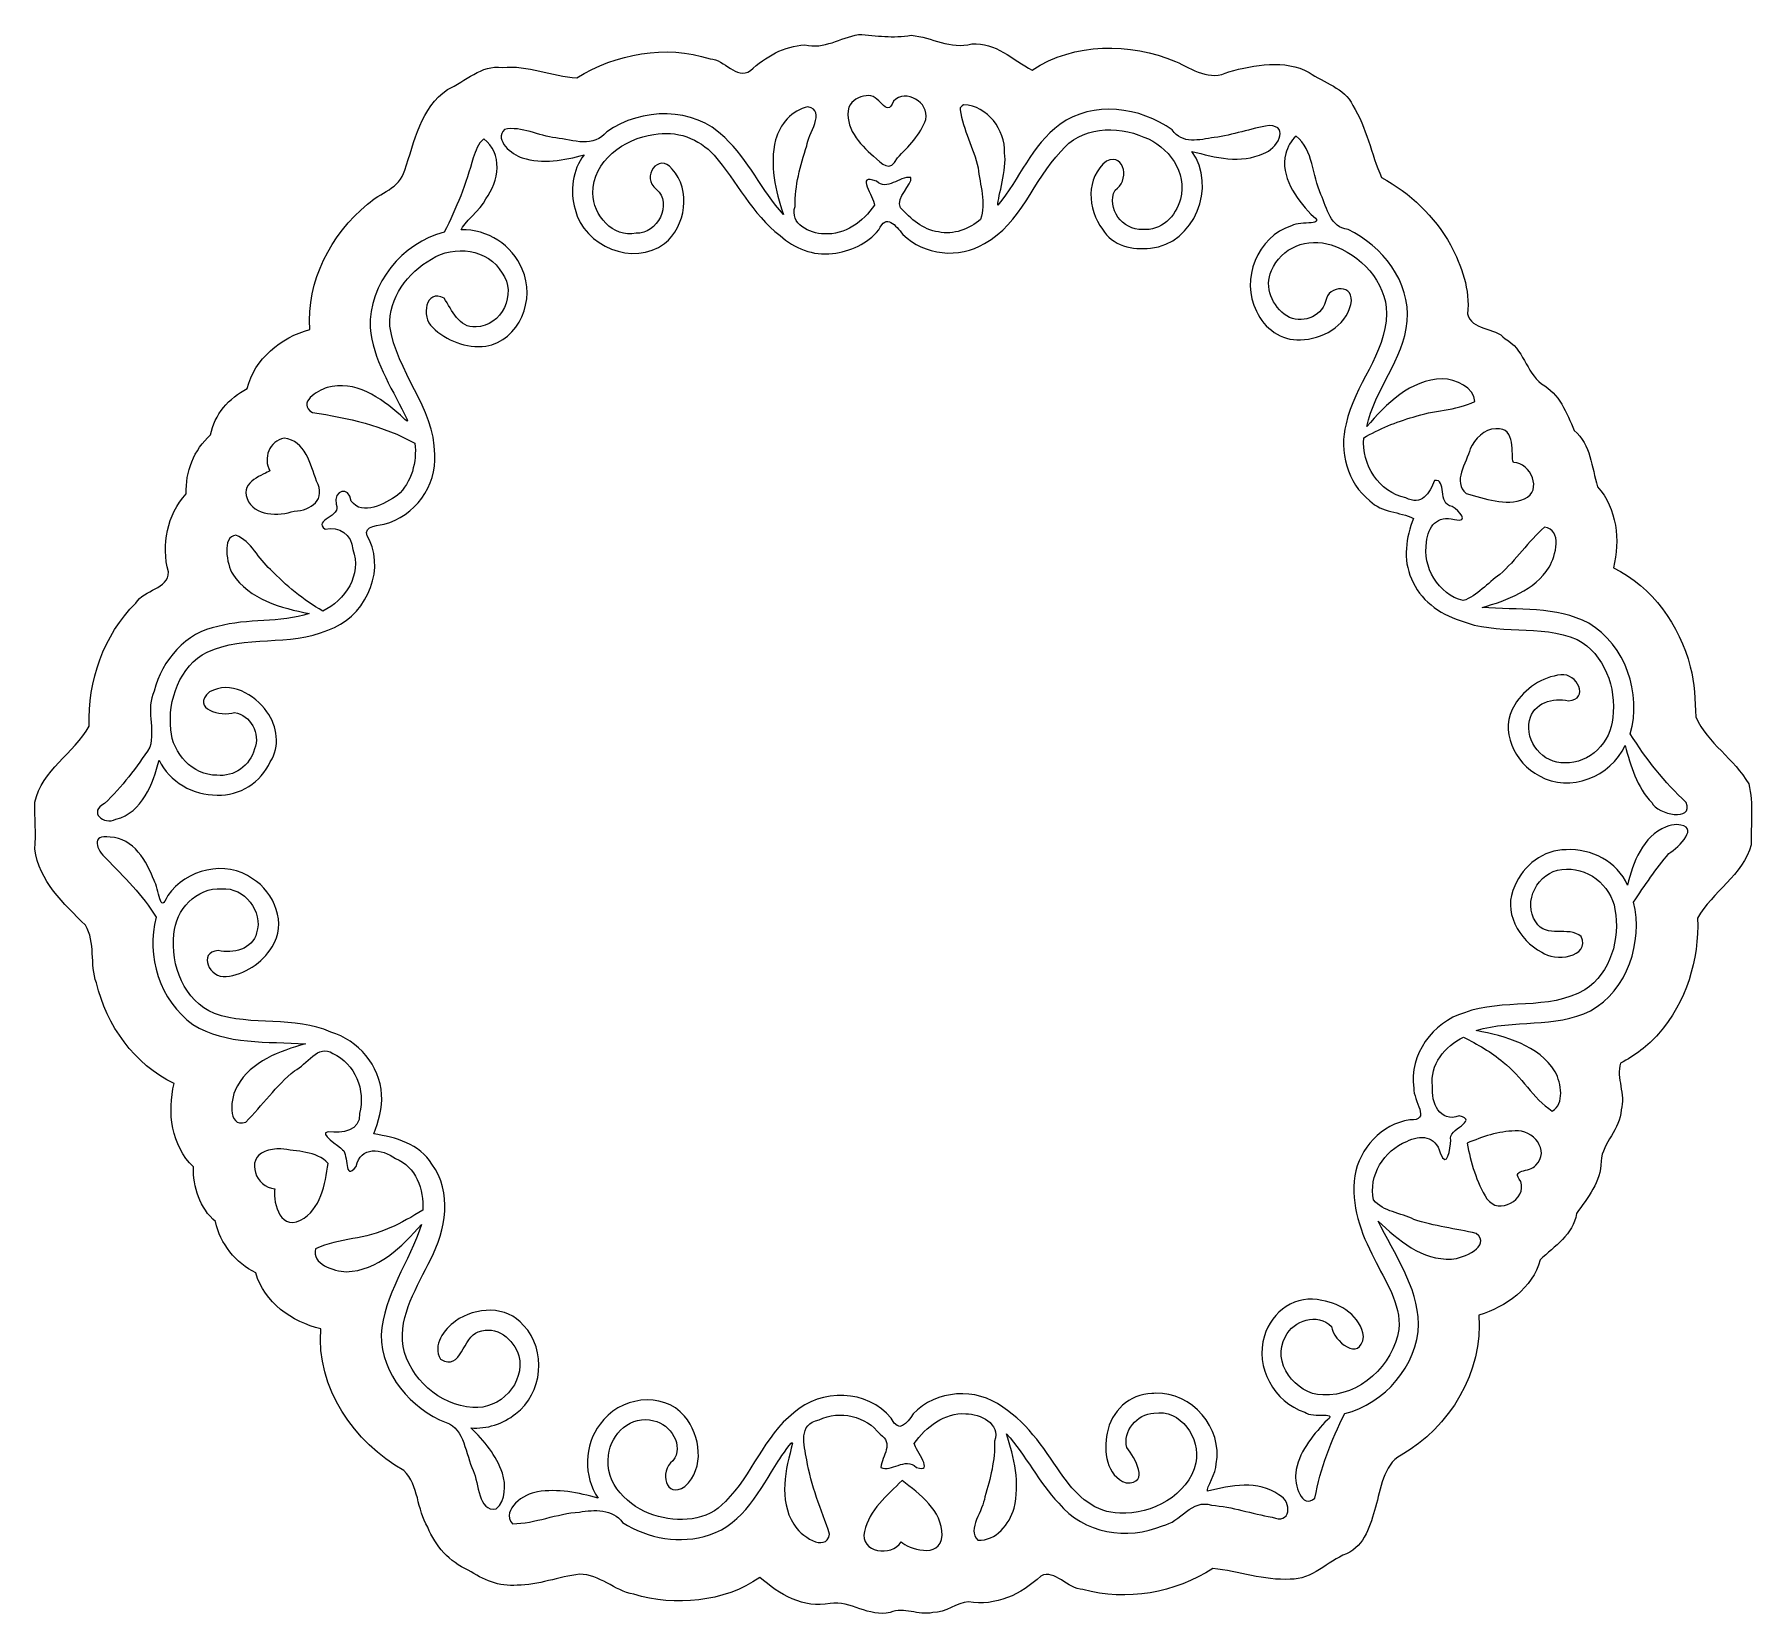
# Model space of a CAD drawing. Header units: centimetres. Extents: x -6.72 to -0.98, y 0.64 to 5.93.
import ezdxf

# ---------------------------------------------------------------- set-up
doc = ezdxf.new("R2010")
doc.units = ezdxf.units.CM
doc.header["$MEASUREMENT"] = 0
doc.layers.add('Layer 1', color=7, linetype='Continuous')

msp = doc.modelspace()

# ---------------------------------------------------------------- linework, layer by layer
at = {"layer": 'Layer 1'}
for points, knots in [([(-3.97146, 5.92638), (-4.0316, 5.91475), (-4.08596, 5.87598), (-4.15006, 5.89128), (-4.15006, 5.89128), (-4.21966, 5.88823), (-4.2818, 5.85154), (-4.33166, 5.80534), (-4.33166, 5.80534), (-4.38005, 5.77443), (-4.41732, 5.8429), (-4.46664, 5.84504), (-4.46664, 5.84504), (-4.6147, 5.89247), (-4.78108, 5.86272), (-4.91152, 5.78107), (-4.91152, 5.78107), (-4.99502, 5.78745), (-5.07506, 5.82462), (-5.15985, 5.81591), (-5.15985, 5.81591), (-5.23026, 5.82619), (-5.28281, 5.76864), (-5.3426, 5.74269), (-5.3426, 5.74269), (-5.43199, 5.68191), (-5.45265, 5.56822), (-5.48569, 5.47284), (-5.48569, 5.47284), (-5.50117, 5.41137), (-5.56859, 5.39903), (-5.60938, 5.35942), (-5.60938, 5.35942), (-5.73235, 5.25957), (-5.81331, 5.10229), (-5.80281, 4.94203), (-5.80281, 4.94203), (-5.89773, 4.91464), (-5.98793, 4.84417), (-6.01132, 4.74447), (-6.01132, 4.74447), (-6.07157, 4.71376), (-6.12146, 4.65742), (-6.13374, 4.5897), (-6.13374, 4.5897), (-6.18909, 4.54111), (-6.21775, 4.46612), (-6.21486, 4.39313), (-6.21486, 4.39313), (-6.27897, 4.32414), (-6.29826, 4.22234), (-6.2743, 4.13253), (-6.2743, 4.13253), (-6.27373, 4.07494), (-6.35613, 4.07457), (-6.3829, 4.02842), (-6.3829, 4.02842), (-6.49118, 3.92274), (-6.54401, 3.76803), (-6.53883, 3.61829), (-6.53883, 3.61829), (-6.58966, 3.52678), (-6.69731, 3.47124), (-6.72006, 3.36412), (-6.72006, 3.36412), (-6.72161, 3.3122), (-6.71529, 3.2599), (-6.71998, 3.20773), (-6.71998, 3.20773), (-6.70661, 3.10146), (-6.62295, 3.0255), (-6.5514, 2.95397), (-6.5514, 2.95397), (-6.51593, 2.89621), (-6.53741, 2.82377), (-6.51458, 2.76129), (-6.51458, 2.76129), (-6.4811, 2.61964), (-6.38768, 2.4894), (-6.25517, 2.42542), (-6.25517, 2.42542), (-6.27847, 2.33039), (-6.26498, 2.21739), (-6.19048, 2.14773), (-6.19048, 2.14773), (-6.19251, 2.08036), (-6.16943, 2.00906), (-6.11682, 1.9646), (-6.11682, 1.9646), (-6.10176, 1.89073), (-6.04951, 1.82682), (-5.98246, 1.79341), (-5.98246, 1.79341), (-5.95522, 1.69489), (-5.86125, 1.63021), (-5.76598, 1.60679), (-5.76598, 1.60679), (-5.78113, 1.41126), (-5.65431, 1.22701), (-5.48836, 1.13385), (-5.48836, 1.13385), (-5.43804, 1.0838), (-5.44553, 1.0039), (-5.40886, 0.94511), (-5.40886, 0.94511), (-5.38235, 0.88153), (-5.33738, 0.82908), (-5.27329, 0.80196), (-5.27329, 0.80196), (-5.225, 0.76926), (-5.17046, 0.74549), (-5.11086, 0.75184), (-5.11086, 0.75184), (-5.03925, 0.75148), (-4.97177, 0.77955), (-4.90184, 0.78835), (-4.90184, 0.78835), (-4.83492, 0.78714), (-4.78563, 0.7336), (-4.7214, 0.72125), (-4.7214, 0.72125), (-4.58176, 0.67996), (-4.42185, 0.69407), (-4.29991, 0.77721), (-4.29991, 0.77721), (-4.23668, 0.72164), (-4.15354, 0.67149), (-4.06603, 0.69075), (-4.06603, 0.69075), (-3.99653, 0.70122), (-3.93661, 0.64335), (-3.86551, 0.66084), (-3.86551, 0.66084), (-3.81836, 0.67986), (-3.77192, 0.64971), (-3.72299, 0.65988), (-3.72299, 0.65988), (-3.67949, 0.65862), (-3.64275, 0.69369), (-3.60405, 0.69647), (-3.60405, 0.69647), (-3.51497, 0.67975), (-3.42601, 0.7211), (-3.36301, 0.78214), (-3.36301, 0.78214), (-3.31428, 0.80654), (-3.27443, 0.73744), (-3.222, 0.73745), (-3.222, 0.73745), (-3.07623, 0.69562), (-2.9151, 0.72687), (-2.78805, 0.80707), (-2.78805, 0.80707), (-2.70161, 0.79889), (-2.61815, 0.76555), (-2.53036, 0.77171), (-2.53036, 0.77171), (-2.45687, 0.76906), (-2.40647, 0.83103), (-2.34268, 0.85654), (-2.34268, 0.85654), (-2.2807, 0.88417), (-2.26242, 0.95259), (-2.24598, 1.01211), (-2.24598, 1.01211), (-2.22661, 1.07361), (-2.22202, 1.14938), (-2.16029, 1.18581), (-2.16029, 1.18581), (-1.99676, 1.27697), (-1.88653, 1.46442), (-1.90024, 1.65307), (-1.90024, 1.65307), (-1.81034, 1.68027), (-1.72117, 1.74231), (-1.69571, 1.8372), (-1.69571, 1.8372), (-1.64907, 1.8833), (-1.58511, 1.92121), (-1.5747, 1.9918), (-1.5747, 1.9918), (-1.53767, 2.04529), (-1.49236, 2.09665), (-1.4927, 2.16622), (-1.4927, 2.16622), (-1.48807, 2.23068), (-1.42768, 2.27181), (-1.42551, 2.33743), (-1.42551, 2.33743), (-1.41001, 2.3895), (-1.44376, 2.44395), (-1.42736, 2.49361), (-1.42736, 2.49361), (-1.38106, 2.51832), (-1.33617, 2.55022), (-1.30149, 2.59149), (-1.30149, 2.59149), (-1.20934, 2.6963), (-1.16454, 2.83868), (-1.17069, 2.97731), (-1.17069, 2.97731), (-1.12145, 3.06668), (-1.01854, 3.12026), (-0.99188, 3.22254), (-0.99188, 3.22254), (-0.99356, 3.28956), (-0.98361, 3.3592), (-1, 3.4252), (-1, 3.4252), (-1.04716, 3.50868), (-1.13715, 3.56057), (-1.17672, 3.6486), (-1.17672, 3.6486), (-1.18085, 3.7042), (-1.17889, 3.76177), (-1.19528, 3.81638), (-1.19528, 3.81638), (-1.22991, 3.95513), (-1.32114, 4.08305), (-1.45136, 4.14629), (-1.45136, 4.14629), (-1.42898, 4.23842), (-1.43891, 4.34437), (-1.50489, 4.41702), (-1.50489, 4.41702), (-1.5245, 4.48328), (-1.52648, 4.55587), (-1.58238, 4.60495), (-1.58238, 4.60495), (-1.60697, 4.6637), (-1.63223, 4.7272), (-1.69119, 4.75991), (-1.69119, 4.75991), (-1.74339, 4.80056), (-1.75071, 4.87754), (-1.81334, 4.91073), (-1.81334, 4.91073), (-1.8465, 4.95027), (-1.92668, 4.93873), (-1.93863, 4.99372), (-1.93863, 4.99372), (-1.92886, 5.07344), (-1.95808, 5.15424), (-1.99524, 5.22405), (-1.99524, 5.22405), (-2.0484, 5.31882), (-2.12989, 5.39688), (-2.22521, 5.44864), (-2.22521, 5.44864), (-2.26106, 5.5274), (-2.27387, 5.61585), (-2.3216, 5.68927), (-2.3216, 5.68927), (-2.34911, 5.74933), (-2.41826, 5.76336), (-2.46665, 5.7994), (-2.46665, 5.7994), (-2.54936, 5.84404), (-2.64896, 5.82427), (-2.73526, 5.80187), (-2.73526, 5.80187), (-2.79893, 5.76865), (-2.85647, 5.81009), (-2.9126, 5.83618), (-2.9126, 5.83618), (-3.06499, 5.89927), (-3.2508, 5.89995), (-3.3917, 5.80745), (-3.3917, 5.80745), (-3.45629, 5.84072), (-3.51396, 5.90143), (-3.59263, 5.89471), (-3.59263, 5.89471), (-3.66419, 5.87547), (-3.72614, 5.91685), (-3.79507, 5.92332), (-3.79507, 5.92332), (-3.85597, 5.91288), (-3.91038, 5.92212), (-3.97146, 5.92638)], [0, 0, 0, 0, 0.0140845, 0.0140845, 0.0140845, 0.0140845, 0.028169, 0.028169, 0.028169, 0.028169, 0.0422535, 0.0422535, 0.0422535, 0.0422535, 0.056338, 0.056338, 0.056338, 0.056338, 0.0704225, 0.0704225, 0.0704225, 0.0704225, 0.084507, 0.084507, 0.084507, 0.084507, 0.0985915, 0.0985915, 0.0985915, 0.0985915, 0.1126761, 0.1126761, 0.1126761, 0.1126761, 0.1267606, 0.1267606, 0.1267606, 0.1267606, 0.1408451, 0.1408451, 0.1408451, 0.1408451, 0.1549296, 0.1549296, 0.1549296, 0.1549296, 0.1690141, 0.1690141, 0.1690141, 0.1690141, 0.1830986, 0.1830986, 0.1830986, 0.1830986, 0.1971831, 0.1971831, 0.1971831, 0.1971831, 0.2112676, 0.2112676, 0.2112676, 0.2112676, 0.2253521, 0.2253521, 0.2253521, 0.2253521, 0.2394366, 0.2394366, 0.2394366, 0.2394366, 0.2535211, 0.2535211, 0.2535211, 0.2535211, 0.2676056, 0.2676056, 0.2676056, 0.2676056, 0.2816901, 0.2816901, 0.2816901, 0.2816901, 0.2957746, 0.2957746, 0.2957746, 0.2957746, 0.3098592, 0.3098592, 0.3098592, 0.3098592, 0.3239437, 0.3239437, 0.3239437, 0.3239437, 0.3380282, 0.3380282, 0.3380282, 0.3380282, 0.3521127, 0.3521127, 0.3521127, 0.3521127, 0.3661972, 0.3661972, 0.3661972, 0.3661972, 0.3802817, 0.3802817, 0.3802817, 0.3802817, 0.3943662, 0.3943662, 0.3943662, 0.3943662, 0.4084507, 0.4084507, 0.4084507, 0.4084507, 0.4225352, 0.4225352, 0.4225352, 0.4225352, 0.4366197, 0.4366197, 0.4366197, 0.4366197, 0.4507042, 0.4507042, 0.4507042, 0.4507042, 0.4647887, 0.4647887, 0.4647887, 0.4647887, 0.4788732, 0.4788732, 0.4788732, 0.4788732, 0.4929577, 0.4929577, 0.4929577, 0.4929577, 0.5070423, 0.5070423, 0.5070423, 0.5070423, 0.5211268, 0.5211268, 0.5211268, 0.5211268, 0.5352113, 0.5352113, 0.5352113, 0.5352113, 0.5492958, 0.5492958, 0.5492958, 0.5492958, 0.5633803, 0.5633803, 0.5633803, 0.5633803, 0.5774648, 0.5774648, 0.5774648, 0.5774648, 0.5915493, 0.5915493, 0.5915493, 0.5915493, 0.6056338, 0.6056338, 0.6056338, 0.6056338, 0.6197183, 0.6197183, 0.6197183, 0.6197183, 0.6338028, 0.6338028, 0.6338028, 0.6338028, 0.6478873, 0.6478873, 0.6478873, 0.6478873, 0.6619718, 0.6619718, 0.6619718, 0.6619718, 0.6760563, 0.6760563, 0.6760563, 0.6760563, 0.6901408, 0.6901408, 0.6901408, 0.6901408, 0.7042254, 0.7042254, 0.7042254, 0.7042254, 0.7183099, 0.7183099, 0.7183099, 0.7183099, 0.7323944, 0.7323944, 0.7323944, 0.7323944, 0.7464789, 0.7464789, 0.7464789, 0.7464789, 0.7605634, 0.7605634, 0.7605634, 0.7605634, 0.7746479, 0.7746479, 0.7746479, 0.7746479, 0.7887324, 0.7887324, 0.7887324, 0.7887324, 0.8028169, 0.8028169, 0.8028169, 0.8028169, 0.8169014, 0.8169014, 0.8169014, 0.8169014, 0.8309859, 0.8309859, 0.8309859, 0.8309859, 0.8450704, 0.8450704, 0.8450704, 0.8450704, 0.8591549, 0.8591549, 0.8591549, 0.8591549, 0.8732394, 0.8732394, 0.8732394, 0.8732394, 0.8873239, 0.8873239, 0.8873239, 0.8873239, 0.9014085, 0.9014085, 0.9014085, 0.9014085, 0.915493, 0.915493, 0.915493, 0.915493, 0.9295775, 0.9295775, 0.9295775, 0.9295775, 0.943662, 0.943662, 0.943662, 0.943662, 0.9577465, 0.9577465, 0.9577465, 0.9577465, 0.971831, 0.971831, 0.971831, 0.971831, 1, 1, 1, 1]), ([(-3.94508, 5.72085), (-3.90157, 5.73442), (-3.8784, 5.6405), (-3.85455, 5.70315), (-3.85455, 5.70315), (-3.81235, 5.74662), (-3.73487, 5.69985), (-3.74651, 5.64271), (-3.74651, 5.64271), (-3.76363, 5.59203), (-3.80477, 5.55222), (-3.84124, 5.51404), (-3.84124, 5.51404), (-3.86539, 5.46404), (-3.89366, 5.4942), (-3.92107, 5.52057), (-3.92107, 5.52057), (-3.9677, 5.55956), (-4.0196, 5.61761), (-4.0033, 5.68305), (-4.0033, 5.68305), (-3.99433, 5.70683), (-3.96844, 5.71974), (-3.94508, 5.72085)], [0, 0, 0, 0, 0.1428571, 0.1428571, 0.1428571, 0.1428571, 0.2857143, 0.2857143, 0.2857143, 0.2857143, 0.4285714, 0.4285714, 0.4285714, 0.4285714, 0.5714286, 0.5714286, 0.5714286, 0.5714286, 0.7142857, 0.7142857, 0.7142857, 0.7142857, 1, 1, 1, 1]), ([(-3.62012, 5.69149), (-3.53976, 5.68792), (-3.48094, 5.60797), (-3.48343, 5.53084), (-3.48343, 5.53084), (-3.47518, 5.47589), (-3.50553, 5.38585), (-3.50631, 5.35642), (-3.50631, 5.35642), (-3.43347, 5.44309), (-3.39323, 5.55719), (-3.2993, 5.62571), (-3.2993, 5.62571), (-3.18887, 5.70614), (-3.03036, 5.68409), (-2.92398, 5.60768), (-2.92398, 5.60768), (-2.89026, 5.55846), (-2.83422, 5.57492), (-2.78371, 5.5822), (-2.78371, 5.5822), (-2.7217, 5.59046), (-2.66216, 5.61199), (-2.60102, 5.6225), (-2.60102, 5.6225), (-2.52823, 5.62046), (-2.5773, 5.54168), (-2.61896, 5.52939), (-2.61896, 5.52939), (-2.69454, 5.49278), (-2.78121, 5.51646), (-2.85822, 5.53573), (-2.85822, 5.53573), (-2.77409, 5.42101), (-2.85015, 5.22577), (-2.99642, 5.21306), (-2.99642, 5.21306), (-3.05645, 5.20575), (-3.12387, 5.2214), (-3.15726, 5.27634), (-3.15726, 5.27634), (-3.2071, 5.34149), (-3.21307, 5.45007), (-3.14322, 5.50354), (-3.14322, 5.50354), (-3.07913, 5.53277), (-3.0671, 5.43268), (-3.1148, 5.4071), (-3.1148, 5.4071), (-3.14519, 5.34508), (-3.08959, 5.27263), (-3.02363, 5.27533), (-3.02363, 5.27533), (-2.9611, 5.26919), (-2.91097, 5.31988), (-2.89695, 5.37693), (-2.89695, 5.37693), (-2.87204, 5.46496), (-2.93731, 5.55436), (-3.01876, 5.58348), (-3.01876, 5.58348), (-3.10857, 5.6247), (-3.23092, 5.61801), (-3.29546, 5.5358), (-3.29546, 5.5358), (-3.38786, 5.43931), (-3.42876, 5.29566), (-3.55077, 5.22857), (-3.55077, 5.22857), (-3.63488, 5.17714), (-3.75265, 5.18853), (-3.82273, 5.25909), (-3.82273, 5.25909), (-3.84723, 5.28793), (-3.87791, 5.33087), (-3.90348, 5.27394), (-3.90348, 5.27394), (-3.94046, 5.22763), (-3.99932, 5.20258), (-4.05815, 5.19521), (-4.05815, 5.19521), (-4.12232, 5.18687), (-4.18593, 5.21222), (-4.23275, 5.25537), (-4.23275, 5.25537), (-4.32705, 5.32615), (-4.37724, 5.43611), (-4.45304, 5.52329), (-4.45304, 5.52329), (-4.50272, 5.57928), (-4.58011, 5.60717), (-4.65398, 5.59213), (-4.65398, 5.59213), (-4.75282, 5.57949), (-4.85799, 5.50414), (-4.85786, 5.39637), (-4.85786, 5.39637), (-4.85653, 5.32365), (-4.79108, 5.24625), (-4.71345, 5.26302), (-4.71345, 5.26302), (-4.64251, 5.25844), (-4.59094, 5.36242), (-4.64588, 5.40991), (-4.64588, 5.40991), (-4.69918, 5.44881), (-4.63814, 5.53482), (-4.59279, 5.47692), (-4.59279, 5.47692), (-4.52889, 5.40775), (-4.54772, 5.28596), (-4.61811, 5.22839), (-4.61811, 5.22839), (-4.7222, 5.15077), (-4.88792, 5.21877), (-4.91725, 5.34282), (-4.91725, 5.34282), (-4.93489, 5.40353), (-4.92576, 5.47358), (-4.88713, 5.52428), (-4.88713, 5.52428), (-4.95342, 5.50667), (-5.02558, 5.49232), (-5.09309, 5.51434), (-5.09309, 5.51434), (-5.12814, 5.52617), (-5.18803, 5.57245), (-5.15288, 5.60938), (-5.15288, 5.60938), (-5.09499, 5.62128), (-5.03878, 5.58744), (-4.9815, 5.58101), (-4.9815, 5.58101), (-4.92185, 5.57303), (-4.85455, 5.54683), (-4.8113, 5.60166), (-4.8113, 5.60166), (-4.69559, 5.68189), (-4.52062, 5.68686), (-4.41776, 5.58218), (-4.41776, 5.58218), (-4.33862, 5.50777), (-4.29379, 5.40607), (-4.22178, 5.32572), (-4.22178, 5.32572), (-4.24893, 5.4047), (-4.26829, 5.49071), (-4.24803, 5.5741), (-4.24803, 5.5741), (-4.23428, 5.62513), (-4.1935, 5.67519), (-4.13971, 5.68427), (-4.13971, 5.68427), (-4.07614, 5.67148), (-4.14153, 5.59357), (-4.14393, 5.55404), (-4.14393, 5.55404), (-4.16554, 5.48906), (-4.18348, 5.42149), (-4.18246, 5.35259), (-4.18246, 5.35259), (-4.2028, 5.294), (-4.1339, 5.2613), (-4.08584, 5.26056), (-4.08584, 5.26056), (-4.01723, 5.25661), (-3.95478, 5.3017), (-3.91821, 5.35657), (-3.91821, 5.35657), (-3.91868, 5.38571), (-3.98373, 5.46475), (-3.91155, 5.43618), (-3.91155, 5.43618), (-3.8741, 5.40239), (-3.83702, 5.45378), (-3.79591, 5.44899), (-3.79591, 5.44899), (-3.79123, 5.42438), (-3.84795, 5.38335), (-3.83063, 5.34762), (-3.83063, 5.34762), (-3.79623, 5.31148), (-3.75694, 5.27382), (-3.70445, 5.26717), (-3.70445, 5.26717), (-3.65388, 5.25666), (-3.60084, 5.27597), (-3.56364, 5.30908), (-3.56364, 5.30908), (-3.5442, 5.3635), (-3.56615, 5.42455), (-3.57164, 5.48069), (-3.57164, 5.48069), (-3.58656, 5.54691), (-3.62233, 5.60844), (-3.63205, 5.67516), (-3.63205, 5.67516), (-3.63285, 5.68429), (-3.6261, 5.68667), (-3.62012, 5.69149)], [0, 0, 0, 0, 0.0196078, 0.0196078, 0.0196078, 0.0196078, 0.0392157, 0.0392157, 0.0392157, 0.0392157, 0.0588235, 0.0588235, 0.0588235, 0.0588235, 0.0784314, 0.0784314, 0.0784314, 0.0784314, 0.0980392, 0.0980392, 0.0980392, 0.0980392, 0.1176471, 0.1176471, 0.1176471, 0.1176471, 0.1372549, 0.1372549, 0.1372549, 0.1372549, 0.1568627, 0.1568627, 0.1568627, 0.1568627, 0.1764706, 0.1764706, 0.1764706, 0.1764706, 0.1960784, 0.1960784, 0.1960784, 0.1960784, 0.2156863, 0.2156863, 0.2156863, 0.2156863, 0.2352941, 0.2352941, 0.2352941, 0.2352941, 0.254902, 0.254902, 0.254902, 0.254902, 0.2745098, 0.2745098, 0.2745098, 0.2745098, 0.2941176, 0.2941176, 0.2941176, 0.2941176, 0.3137255, 0.3137255, 0.3137255, 0.3137255, 0.3333333, 0.3333333, 0.3333333, 0.3333333, 0.3529412, 0.3529412, 0.3529412, 0.3529412, 0.372549, 0.372549, 0.372549, 0.372549, 0.3921569, 0.3921569, 0.3921569, 0.3921569, 0.4117647, 0.4117647, 0.4117647, 0.4117647, 0.4313725, 0.4313725, 0.4313725, 0.4313725, 0.4509804, 0.4509804, 0.4509804, 0.4509804, 0.4705882, 0.4705882, 0.4705882, 0.4705882, 0.4901961, 0.4901961, 0.4901961, 0.4901961, 0.5098039, 0.5098039, 0.5098039, 0.5098039, 0.5294118, 0.5294118, 0.5294118, 0.5294118, 0.5490196, 0.5490196, 0.5490196, 0.5490196, 0.5686275, 0.5686275, 0.5686275, 0.5686275, 0.5882353, 0.5882353, 0.5882353, 0.5882353, 0.6078431, 0.6078431, 0.6078431, 0.6078431, 0.627451, 0.627451, 0.627451, 0.627451, 0.6470588, 0.6470588, 0.6470588, 0.6470588, 0.6666667, 0.6666667, 0.6666667, 0.6666667, 0.6862745, 0.6862745, 0.6862745, 0.6862745, 0.7058824, 0.7058824, 0.7058824, 0.7058824, 0.7254902, 0.7254902, 0.7254902, 0.7254902, 0.745098, 0.745098, 0.745098, 0.745098, 0.7647059, 0.7647059, 0.7647059, 0.7647059, 0.7843137, 0.7843137, 0.7843137, 0.7843137, 0.8039216, 0.8039216, 0.8039216, 0.8039216, 0.8235294, 0.8235294, 0.8235294, 0.8235294, 0.8431373, 0.8431373, 0.8431373, 0.8431373, 0.8627451, 0.8627451, 0.8627451, 0.8627451, 0.8823529, 0.8823529, 0.8823529, 0.8823529, 0.9019608, 0.9019608, 0.9019608, 0.9019608, 0.9215686, 0.9215686, 0.9215686, 0.9215686, 0.9411765, 0.9411765, 0.9411765, 0.9411765, 0.9607843, 0.9607843, 0.9607843, 0.9607843, 1, 1, 1, 1]), ([(-5.22205, 5.57753), (-5.15618, 5.53103), (-5.17129, 5.43454), (-5.21476, 5.37781), (-5.21476, 5.37781), (-5.23232, 5.34087), (-5.29202, 5.2953), (-5.29668, 5.27461), (-5.29668, 5.27461), (-5.21023, 5.27676), (-5.12594, 5.22375), (-5.09381, 5.14287), (-5.09381, 5.14287), (-5.04694, 5.04525), (-5.10277, 4.90331), (-5.21539, 4.88634), (-5.21539, 4.88634), (-5.27975, 4.87843), (-5.34725, 4.90439), (-5.39293, 4.94894), (-5.39293, 4.94894), (-5.43229, 4.98324), (-5.41591, 5.07958), (-5.35393, 5.04604), (-5.35393, 5.04604), (-5.32771, 5.00688), (-5.30546, 4.94505), (-5.24764, 4.95099), (-5.24764, 4.95099), (-5.16294, 4.95037), (-5.10925, 5.06369), (-5.16087, 5.12997), (-5.16087, 5.12997), (-5.20612, 5.21147), (-5.32184, 5.22476), (-5.39621, 5.17659), (-5.39621, 5.17659), (-5.47514, 5.13258), (-5.5407, 5.04672), (-5.53475, 4.95306), (-5.53475, 4.95306), (-5.51463, 4.80029), (-5.38578, 4.68212), (-5.3855, 4.52465), (-5.3855, 4.52465), (-5.37812, 4.4201), (-5.45247, 4.31759), (-5.55436, 4.29255), (-5.55436, 4.29255), (-5.58688, 4.28678), (-5.63442, 4.28229), (-5.60263, 4.23817), (-5.60263, 4.23817), (-5.55063, 4.12367), (-5.62343, 3.97686), (-5.74209, 3.93877), (-5.74209, 3.93877), (-5.86947, 3.88184), (-6.01843, 3.92497), (-6.14466, 3.86508), (-6.14466, 3.86508), (-6.23755, 3.81872), (-6.2763, 3.70437), (-6.26639, 3.60623), (-6.26639, 3.60623), (-6.26002, 3.52693), (-6.19448, 3.45455), (-6.11248, 3.45411), (-6.11248, 3.45411), (-6.05539, 3.44774), (-6.00122, 3.48683), (-5.98692, 3.54191), (-5.98692, 3.54191), (-5.96599, 3.59233), (-6.0009, 3.65574), (-6.05381, 3.66363), (-6.05381, 3.66363), (-6.0984, 3.64823), (-6.20044, 3.67638), (-6.13723, 3.73225), (-6.13723, 3.73225), (-6.06869, 3.77118), (-5.98576, 3.72448), (-5.94538, 3.66569), (-5.94538, 3.66569), (-5.91005, 3.61808), (-5.90139, 3.55036), (-5.93419, 3.49917), (-5.93419, 3.49917), (-5.96531, 3.43108), (-6.03621, 3.3846), (-6.11175, 3.38823), (-6.11175, 3.38823), (-6.19143, 3.38689), (-6.27105, 3.43199), (-6.30543, 3.50482), (-6.30543, 3.50482), (-6.3257, 3.42584), (-6.36084, 3.33005), (-6.44928, 3.30762), (-6.44928, 3.30762), (-6.49102, 3.28579), (-6.54269, 3.33287), (-6.48741, 3.35988), (-6.48741, 3.35988), (-6.42916, 3.41559), (-6.38002, 3.48013), (-6.33629, 3.54762), (-6.33629, 3.54762), (-6.31771, 3.60877), (-6.35032, 3.67538), (-6.32192, 3.73527), (-6.32192, 3.73527), (-6.29581, 3.83775), (-6.21562, 3.93177), (-6.10895, 3.95099), (-6.10895, 3.95099), (-6.00928, 3.97796), (-5.90281, 3.96137), (-5.8043, 3.99401), (-5.8043, 3.99401), (-5.89842, 4.01194), (-6.00421, 4.04086), (-6.05971, 4.12557), (-6.05971, 4.12557), (-6.07934, 4.15696), (-6.09706, 4.25238), (-6.04908, 4.25503), (-6.04908, 4.25503), (-5.99565, 4.23535), (-5.97585, 4.17499), (-5.93308, 4.14124), (-5.93308, 4.14124), (-5.88226, 4.08667), (-5.82347, 4.0395), (-5.75902, 4.00197), (-5.75902, 4.00197), (-5.68469, 4.0365), (-5.62757, 4.12514), (-5.65892, 4.20708), (-5.65892, 4.20708), (-5.66249, 4.25947), (-5.70367, 4.28547), (-5.75155, 4.27568), (-5.75155, 4.27568), (-5.79477, 4.30498), (-5.69316, 4.31792), (-5.71464, 4.35859), (-5.71464, 4.35859), (-5.7242, 4.40612), (-5.6706, 4.42138), (-5.66435, 4.36923), (-5.66435, 4.36923), (-5.62665, 4.31712), (-5.551, 4.36037), (-5.50991, 4.38843), (-5.50991, 4.38843), (-5.46182, 4.43133), (-5.44477, 4.49995), (-5.45147, 4.56233), (-5.45147, 4.56233), (-5.55655, 4.62049), (-5.67658, 4.64705), (-5.79321, 4.6645), (-5.79321, 4.6645), (-5.84667, 4.69636), (-5.77679, 4.73766), (-5.74446, 4.74769), (-5.74446, 4.74769), (-5.65248, 4.77413), (-5.56502, 4.71386), (-5.49976, 4.65528), (-5.49976, 4.65528), (-5.47785, 4.63284), (-5.46749, 4.62535), (-5.48688, 4.65897), (-5.48688, 4.65897), (-5.53201, 4.75212), (-5.5916, 4.843), (-5.60115, 4.94795), (-5.60115, 4.94795), (-5.60718, 5.09457), (-5.49303, 5.23014), (-5.35393, 5.2665), (-5.35393, 5.2665), (-5.31275, 5.34542), (-5.28002, 5.42896), (-5.25729, 5.51476), (-5.25729, 5.51476), (-5.24924, 5.53752), (-5.24088, 5.56124), (-5.22205, 5.57753)], [0, 0, 0, 0, 0.0204082, 0.0204082, 0.0204082, 0.0204082, 0.0408163, 0.0408163, 0.0408163, 0.0408163, 0.0612245, 0.0612245, 0.0612245, 0.0612245, 0.0816327, 0.0816327, 0.0816327, 0.0816327, 0.1020408, 0.1020408, 0.1020408, 0.1020408, 0.122449, 0.122449, 0.122449, 0.122449, 0.1428571, 0.1428571, 0.1428571, 0.1428571, 0.1632653, 0.1632653, 0.1632653, 0.1632653, 0.1836735, 0.1836735, 0.1836735, 0.1836735, 0.2040816, 0.2040816, 0.2040816, 0.2040816, 0.2244898, 0.2244898, 0.2244898, 0.2244898, 0.244898, 0.244898, 0.244898, 0.244898, 0.2653061, 0.2653061, 0.2653061, 0.2653061, 0.2857143, 0.2857143, 0.2857143, 0.2857143, 0.3061224, 0.3061224, 0.3061224, 0.3061224, 0.3265306, 0.3265306, 0.3265306, 0.3265306, 0.3469388, 0.3469388, 0.3469388, 0.3469388, 0.3673469, 0.3673469, 0.3673469, 0.3673469, 0.3877551, 0.3877551, 0.3877551, 0.3877551, 0.4081633, 0.4081633, 0.4081633, 0.4081633, 0.4285714, 0.4285714, 0.4285714, 0.4285714, 0.4489796, 0.4489796, 0.4489796, 0.4489796, 0.4693878, 0.4693878, 0.4693878, 0.4693878, 0.4897959, 0.4897959, 0.4897959, 0.4897959, 0.5102041, 0.5102041, 0.5102041, 0.5102041, 0.5306122, 0.5306122, 0.5306122, 0.5306122, 0.5510204, 0.5510204, 0.5510204, 0.5510204, 0.5714286, 0.5714286, 0.5714286, 0.5714286, 0.5918367, 0.5918367, 0.5918367, 0.5918367, 0.6122449, 0.6122449, 0.6122449, 0.6122449, 0.6326531, 0.6326531, 0.6326531, 0.6326531, 0.6530612, 0.6530612, 0.6530612, 0.6530612, 0.6734694, 0.6734694, 0.6734694, 0.6734694, 0.6938776, 0.6938776, 0.6938776, 0.6938776, 0.7142857, 0.7142857, 0.7142857, 0.7142857, 0.7346939, 0.7346939, 0.7346939, 0.7346939, 0.755102, 0.755102, 0.755102, 0.755102, 0.7755102, 0.7755102, 0.7755102, 0.7755102, 0.7959184, 0.7959184, 0.7959184, 0.7959184, 0.8163265, 0.8163265, 0.8163265, 0.8163265, 0.8367347, 0.8367347, 0.8367347, 0.8367347, 0.8571429, 0.8571429, 0.8571429, 0.8571429, 0.877551, 0.877551, 0.877551, 0.877551, 0.8979592, 0.8979592, 0.8979592, 0.8979592, 0.9183673, 0.9183673, 0.9183673, 0.9183673, 0.9387755, 0.9387755, 0.9387755, 0.9387755, 0.9591837, 0.9591837, 0.9591837, 0.9591837, 1, 1, 1, 1]), ([(-2.51036, 5.58699), (-2.45178, 5.53943), (-2.45782, 5.45587), (-2.42769, 5.39214), (-2.42769, 5.39214), (-2.4068, 5.34462), (-2.39688, 5.28334), (-2.33725, 5.27484), (-2.33725, 5.27484), (-2.22246, 5.22112), (-2.12856, 5.10003), (-2.13961, 4.96894), (-2.13961, 4.96894), (-2.15266, 4.84085), (-2.24785, 4.74136), (-2.27497, 4.61757), (-2.27497, 4.61757), (-2.21031, 4.69313), (-2.12878, 4.77427), (-2.02266, 4.77731), (-2.02266, 4.77731), (-1.97914, 4.77511), (-1.91372, 4.74899), (-1.91442, 4.70117), (-1.91442, 4.70117), (-1.97872, 4.67002), (-2.05272, 4.673), (-2.11958, 4.64957), (-2.11958, 4.64957), (-2.17718, 4.63312), (-2.23281, 4.60978), (-2.28493, 4.58024), (-2.28493, 4.58024), (-2.29277, 4.49172), (-2.23438, 4.39825), (-2.14472, 4.38001), (-2.14472, 4.38001), (-2.09311, 4.352), (-2.06328, 4.3954), (-2.0488, 4.43812), (-2.0488, 4.43812), (-2.00483, 4.44359), (-2.04152, 4.35951), (-1.9896, 4.35062), (-1.9896, 4.35062), (-1.96542, 4.33502), (-1.92981, 4.29843), (-1.98242, 4.30724), (-1.98242, 4.30724), (-2.03906, 4.32293), (-2.07076, 4.28413), (-2.07483, 4.2325), (-2.07483, 4.2325), (-2.09106, 4.15027), (-2.03442, 4.05713), (-1.95341, 4.03682), (-1.95341, 4.03682), (-1.90547, 4.05252), (-1.87169, 4.09588), (-1.83055, 4.12425), (-1.83055, 4.12425), (-1.77648, 4.17206), (-1.73495, 4.23477), (-1.68177, 4.28165), (-1.68177, 4.28165), (-1.62078, 4.27461), (-1.64414, 4.18593), (-1.66593, 4.14856), (-1.66593, 4.14856), (-1.71463, 4.07103), (-1.80589, 4.03816), (-1.88979, 4.01441), (-1.88979, 4.01441), (-1.77068, 4.00443), (-1.64294, 4.01924), (-1.53373, 3.96126), (-1.53373, 3.96126), (-1.41111, 3.88876), (-1.35653, 3.72669), (-1.39513, 3.59191), (-1.39513, 3.59191), (-1.34254, 3.50854), (-1.2809, 3.43053), (-1.20823, 3.36373), (-1.20823, 3.36373), (-1.18278, 3.29788), (-1.30318, 3.32292), (-1.32349, 3.36273), (-1.32349, 3.36273), (-1.37335, 3.41454), (-1.39364, 3.48564), (-1.41255, 3.55309), (-1.41255, 3.55309), (-1.46002, 3.44985), (-1.59689, 3.39406), (-1.69876, 3.45211), (-1.69876, 3.45211), (-1.78104, 3.49329), (-1.83489, 3.60623), (-1.78108, 3.68937), (-1.78108, 3.68937), (-1.7483, 3.74328), (-1.68839, 3.78298), (-1.62686, 3.78923), (-1.62686, 3.78923), (-1.57172, 3.79593), (-1.53138, 3.70807), (-1.60116, 3.70239), (-1.60116, 3.70239), (-1.65251, 3.71471), (-1.72012, 3.69559), (-1.73119, 3.63736), (-1.73119, 3.63736), (-1.74856, 3.56712), (-1.68646, 3.49134), (-1.61382, 3.49606), (-1.61382, 3.49606), (-1.53043, 3.49167), (-1.4591, 3.56556), (-1.45376, 3.64665), (-1.45376, 3.64665), (-1.44078, 3.74496), (-1.48157, 3.85927), (-1.57252, 3.90709), (-1.57252, 3.90709), (-1.69651, 3.96079), (-1.83854, 3.91926), (-1.96347, 3.97096), (-1.96347, 3.97096), (-2.03352, 3.99301), (-2.09766, 4.04032), (-2.12541, 4.11006), (-2.12541, 4.11006), (-2.15584, 4.17403), (-2.14276, 4.2487), (-2.11921, 4.31151), (-2.11921, 4.31151), (-2.16437, 4.3344), (-2.22491, 4.32926), (-2.26398, 4.37029), (-2.26398, 4.37029), (-2.3404, 4.42958), (-2.36807, 4.53513), (-2.34393, 4.62687), (-2.34393, 4.62687), (-2.31676, 4.75588), (-2.21173, 4.85958), (-2.2085, 4.99482), (-2.2085, 4.99482), (-2.20932, 5.10126), (-2.29615, 5.19251), (-2.39394, 5.2238), (-2.39394, 5.2238), (-2.46971, 5.25001), (-2.56307, 5.21517), (-2.59247, 5.13811), (-2.59247, 5.13811), (-2.61912, 5.08354), (-2.58921, 5.01767), (-2.54124, 4.98678), (-2.54124, 4.98678), (-2.49543, 4.9587), (-2.4268, 4.98201), (-2.41194, 5.03474), (-2.41194, 5.03474), (-2.40442, 5.09386), (-2.31018, 5.09269), (-2.32835, 5.02522), (-2.32835, 5.02522), (-2.34418, 4.95106), (-2.42523, 4.90938), (-2.49601, 4.90696), (-2.49601, 4.90696), (-2.55956, 4.90423), (-2.61782, 4.94502), (-2.64237, 5.00269), (-2.64237, 5.00269), (-2.69733, 5.10773), (-2.63981, 5.25254), (-2.52549, 5.28719), (-2.52549, 5.28719), (-2.49572, 5.30698), (-2.40257, 5.28263), (-2.46143, 5.32665), (-2.46143, 5.32665), (-2.51094, 5.37998), (-2.56424, 5.45233), (-2.54524, 5.52861), (-2.54524, 5.52861), (-2.53954, 5.551), (-2.52761, 5.57155), (-2.51036, 5.58699)], [0, 0, 0, 0, 0.0204082, 0.0204082, 0.0204082, 0.0204082, 0.0408163, 0.0408163, 0.0408163, 0.0408163, 0.0612245, 0.0612245, 0.0612245, 0.0612245, 0.0816327, 0.0816327, 0.0816327, 0.0816327, 0.1020408, 0.1020408, 0.1020408, 0.1020408, 0.122449, 0.122449, 0.122449, 0.122449, 0.1428571, 0.1428571, 0.1428571, 0.1428571, 0.1632653, 0.1632653, 0.1632653, 0.1632653, 0.1836735, 0.1836735, 0.1836735, 0.1836735, 0.2040816, 0.2040816, 0.2040816, 0.2040816, 0.2244898, 0.2244898, 0.2244898, 0.2244898, 0.244898, 0.244898, 0.244898, 0.244898, 0.2653061, 0.2653061, 0.2653061, 0.2653061, 0.2857143, 0.2857143, 0.2857143, 0.2857143, 0.3061224, 0.3061224, 0.3061224, 0.3061224, 0.3265306, 0.3265306, 0.3265306, 0.3265306, 0.3469388, 0.3469388, 0.3469388, 0.3469388, 0.3673469, 0.3673469, 0.3673469, 0.3673469, 0.3877551, 0.3877551, 0.3877551, 0.3877551, 0.4081633, 0.4081633, 0.4081633, 0.4081633, 0.4285714, 0.4285714, 0.4285714, 0.4285714, 0.4489796, 0.4489796, 0.4489796, 0.4489796, 0.4693878, 0.4693878, 0.4693878, 0.4693878, 0.4897959, 0.4897959, 0.4897959, 0.4897959, 0.5102041, 0.5102041, 0.5102041, 0.5102041, 0.5306122, 0.5306122, 0.5306122, 0.5306122, 0.5510204, 0.5510204, 0.5510204, 0.5510204, 0.5714286, 0.5714286, 0.5714286, 0.5714286, 0.5918367, 0.5918367, 0.5918367, 0.5918367, 0.6122449, 0.6122449, 0.6122449, 0.6122449, 0.6326531, 0.6326531, 0.6326531, 0.6326531, 0.6530612, 0.6530612, 0.6530612, 0.6530612, 0.6734694, 0.6734694, 0.6734694, 0.6734694, 0.6938776, 0.6938776, 0.6938776, 0.6938776, 0.7142857, 0.7142857, 0.7142857, 0.7142857, 0.7346939, 0.7346939, 0.7346939, 0.7346939, 0.755102, 0.755102, 0.755102, 0.755102, 0.7755102, 0.7755102, 0.7755102, 0.7755102, 0.7959184, 0.7959184, 0.7959184, 0.7959184, 0.8163265, 0.8163265, 0.8163265, 0.8163265, 0.8367347, 0.8367347, 0.8367347, 0.8367347, 0.8571429, 0.8571429, 0.8571429, 0.8571429, 0.877551, 0.877551, 0.877551, 0.877551, 0.8979592, 0.8979592, 0.8979592, 0.8979592, 0.9183673, 0.9183673, 0.9183673, 0.9183673, 0.9387755, 0.9387755, 0.9387755, 0.9387755, 0.9591837, 0.9591837, 0.9591837, 0.9591837, 1, 1, 1, 1]), ([(-1.84351, 4.6106), (-1.77261, 4.61661), (-1.79601, 4.52107), (-1.78509, 4.49822), (-1.78509, 4.49822), (-1.7267, 4.49715), (-1.68668, 4.40278), (-1.74842, 4.37674), (-1.74842, 4.37674), (-1.81193, 4.34983), (-1.8815, 4.37827), (-1.94276, 4.39424), (-1.94276, 4.39424), (-1.99, 4.43258), (-1.94172, 4.4972), (-1.92976, 4.54351), (-1.92976, 4.54351), (-1.91326, 4.57684), (-1.88375, 4.61058), (-1.84351, 4.6106)], [0, 0, 0, 0, 0.1666667, 0.1666667, 0.1666667, 0.1666667, 0.3333333, 0.3333333, 0.3333333, 0.3333333, 0.5, 0.5, 0.5, 0.5, 0.6666667, 0.6666667, 0.6666667, 0.6666667, 1, 1, 1, 1]), ([(-5.88791, 4.57925), (-5.81789, 4.57054), (-5.79955, 4.49138), (-5.78028, 4.43541), (-5.78028, 4.43541), (-5.74593, 4.37623), (-5.7986, 4.33678), (-5.8542, 4.33561), (-5.8542, 4.33561), (-5.90641, 4.31891), (-5.98759, 4.31811), (-6.0116, 4.37752), (-6.0116, 4.37752), (-6.03638, 4.43407), (-5.95186, 4.45891), (-5.93544, 4.4699), (-5.93544, 4.4699), (-5.95979, 4.51149), (-5.93686, 4.57029), (-5.88791, 4.57925)], [0, 0, 0, 0, 0.1666667, 0.1666667, 0.1666667, 0.1666667, 0.3333333, 0.3333333, 0.3333333, 0.3333333, 0.5, 0.5, 0.5, 0.5, 0.6666667, 0.6666667, 0.6666667, 0.6666667, 1, 1, 1, 1]), ([(-1.23936, 3.28934), (-1.15862, 3.28747), (-1.23333, 3.21361), (-1.26606, 3.19288), (-1.26606, 3.19288), (-1.30966, 3.14226), (-1.34692, 3.08652), (-1.38418, 3.03106), (-1.38418, 3.03106), (-1.35243, 2.89735), (-1.4038, 2.73702), (-1.52797, 2.66861), (-1.52797, 2.66861), (-1.64638, 2.60799), (-1.78545, 2.64184), (-1.9092, 2.60209), (-1.9092, 2.60209), (-1.81196, 2.58361), (-1.70112, 2.55396), (-1.64545, 2.46474), (-1.64545, 2.46474), (-1.62591, 2.42643), (-1.61394, 2.3567), (-1.65558, 2.33346), (-1.65558, 2.33346), (-1.72121, 2.37605), (-1.75731, 2.45), (-1.81933, 2.49729), (-1.81933, 2.49729), (-1.85972, 2.53057), (-1.90538, 2.55672), (-1.952, 2.58019), (-1.952, 2.58019), (-2.01246, 2.55026), (-2.06595, 2.48843), (-2.05508, 2.41696), (-2.05508, 2.41696), (-2.06131, 2.36108), (-2.03118, 2.29464), (-1.96621, 2.31719), (-1.96621, 2.31719), (-1.89745, 2.30074), (-2.00624, 2.2744), (-1.99433, 2.23632), (-1.99433, 2.23632), (-1.99529, 2.20922), (-2.00724, 2.13489), (-2.02942, 2.19375), (-2.02942, 2.19375), (-2.04537, 2.25045), (-2.09608, 2.25708), (-2.14139, 2.23199), (-2.14139, 2.23199), (-2.21757, 2.20331), (-2.26972, 2.11763), (-2.25216, 2.03688), (-2.25216, 2.03688), (-2.21997, 1.9973), (-2.16115, 1.99441), (-2.11712, 1.97168), (-2.11712, 1.97168), (-2.0494, 1.94973), (-1.97832, 1.94115), (-1.9092, 1.92528), (-1.9092, 1.92528), (-1.85796, 1.88304), (-1.9522, 1.84102), (-1.99188, 1.83992), (-1.99188, 1.83992), (-2.08976, 1.83428), (-2.17014, 1.90335), (-2.23665, 1.96659), (-2.23665, 1.96659), (-2.18368, 1.8563), (-2.10441, 1.74982), (-2.10157, 1.62298), (-2.10157, 1.62298), (-2.10573, 1.48335), (-2.21485, 1.35886), (-2.34813, 1.32412), (-2.34813, 1.32412), (-2.39354, 1.23522), (-2.43005, 1.14059), (-2.44766, 1.04245), (-2.44766, 1.04245), (-2.49268, 1.00232), (-2.51703, 1.08981), (-2.512, 1.12519), (-2.512, 1.12519), (-2.50399, 1.19291), (-2.45691, 1.24769), (-2.41436, 1.29607), (-2.41436, 1.29607), (-2.3588, 1.33613), (-2.45621, 1.30649), (-2.48138, 1.32875), (-2.48138, 1.32875), (-2.58322, 1.3622), (-2.65014, 1.4795), (-2.61621, 1.58325), (-2.61621, 1.58325), (-2.59423, 1.66385), (-2.50782, 1.72498), (-2.42415, 1.70156), (-2.42415, 1.70156), (-2.36156, 1.69062), (-2.29384, 1.64903), (-2.28542, 1.58091), (-2.28542, 1.58091), (-2.29634, 1.49526), (-2.38604, 1.56445), (-2.39228, 1.61513), (-2.39228, 1.61513), (-2.43861, 1.66109), (-2.51966, 1.63656), (-2.54617, 1.58109), (-2.54617, 1.58109), (-2.59462, 1.49656), (-2.51287, 1.38816), (-2.42183, 1.3862), (-2.42183, 1.3862), (-2.29816, 1.38027), (-2.18653, 1.48607), (-2.16791, 1.60514), (-2.16791, 1.60514), (-2.15954, 1.69173), (-2.21442, 1.7672), (-2.24989, 1.84185), (-2.24989, 1.84185), (-2.29483, 1.92531), (-2.32863, 2.02142), (-2.31509, 2.1172), (-2.31509, 2.1172), (-2.29903, 2.2092), (-2.22512, 2.28957), (-2.1314, 2.30449), (-2.1314, 2.30449), (-2.05704, 2.29921), (-2.12109, 2.36816), (-2.1175, 2.41016), (-2.1175, 2.41016), (-2.13568, 2.52104), (-2.05373, 2.63033), (-1.94903, 2.66172), (-1.94903, 2.66172), (-1.81957, 2.7103), (-1.66903, 2.66642), (-1.54654, 2.7387), (-1.54654, 2.7387), (-1.4606, 2.79397), (-1.42817, 2.90919), (-1.44627, 3.00621), (-1.44627, 3.00621), (-1.45942, 3.08862), (-1.54094, 3.15161), (-1.62405, 3.13958), (-1.62405, 3.13958), (-1.70287, 3.13387), (-1.75697, 3.02965), (-1.71032, 2.96456), (-1.71032, 2.96456), (-1.67558, 2.90697), (-1.60288, 2.95309), (-1.55877, 2.91606), (-1.55877, 2.91606), (-1.52784, 2.84677), (-1.64827, 2.83022), (-1.69067, 2.86384), (-1.69067, 2.86384), (-1.7672, 2.90278), (-1.8237, 3.00274), (-1.78043, 3.08487), (-1.78043, 3.08487), (-1.75202, 3.15344), (-1.68488, 3.2059), (-1.60908, 3.20551), (-1.60908, 3.20551), (-1.52629, 3.21069), (-1.43734, 3.16558), (-1.40458, 3.08729), (-1.40458, 3.08729), (-1.3854, 3.1629), (-1.35458, 3.25091), (-1.27562, 3.28241), (-1.27562, 3.28241), (-1.26399, 3.28659), (-1.25171, 3.28894), (-1.23936, 3.28934)], [0, 0, 0, 0, 0.0208333, 0.0208333, 0.0208333, 0.0208333, 0.0416667, 0.0416667, 0.0416667, 0.0416667, 0.0625, 0.0625, 0.0625, 0.0625, 0.0833333, 0.0833333, 0.0833333, 0.0833333, 0.1041667, 0.1041667, 0.1041667, 0.1041667, 0.125, 0.125, 0.125, 0.125, 0.1458333, 0.1458333, 0.1458333, 0.1458333, 0.1666667, 0.1666667, 0.1666667, 0.1666667, 0.1875, 0.1875, 0.1875, 0.1875, 0.2083333, 0.2083333, 0.2083333, 0.2083333, 0.2291667, 0.2291667, 0.2291667, 0.2291667, 0.25, 0.25, 0.25, 0.25, 0.2708333, 0.2708333, 0.2708333, 0.2708333, 0.2916667, 0.2916667, 0.2916667, 0.2916667, 0.3125, 0.3125, 0.3125, 0.3125, 0.3333333, 0.3333333, 0.3333333, 0.3333333, 0.3541667, 0.3541667, 0.3541667, 0.3541667, 0.375, 0.375, 0.375, 0.375, 0.3958333, 0.3958333, 0.3958333, 0.3958333, 0.4166667, 0.4166667, 0.4166667, 0.4166667, 0.4375, 0.4375, 0.4375, 0.4375, 0.4583333, 0.4583333, 0.4583333, 0.4583333, 0.4791667, 0.4791667, 0.4791667, 0.4791667, 0.5, 0.5, 0.5, 0.5, 0.5208333, 0.5208333, 0.5208333, 0.5208333, 0.5416667, 0.5416667, 0.5416667, 0.5416667, 0.5625, 0.5625, 0.5625, 0.5625, 0.5833333, 0.5833333, 0.5833333, 0.5833333, 0.6041667, 0.6041667, 0.6041667, 0.6041667, 0.625, 0.625, 0.625, 0.625, 0.6458333, 0.6458333, 0.6458333, 0.6458333, 0.6666667, 0.6666667, 0.6666667, 0.6666667, 0.6875, 0.6875, 0.6875, 0.6875, 0.7083333, 0.7083333, 0.7083333, 0.7083333, 0.7291667, 0.7291667, 0.7291667, 0.7291667, 0.75, 0.75, 0.75, 0.75, 0.7708333, 0.7708333, 0.7708333, 0.7708333, 0.7916667, 0.7916667, 0.7916667, 0.7916667, 0.8125, 0.8125, 0.8125, 0.8125, 0.8333333, 0.8333333, 0.8333333, 0.8333333, 0.8541667, 0.8541667, 0.8541667, 0.8541667, 0.875, 0.875, 0.875, 0.875, 0.8958333, 0.8958333, 0.8958333, 0.8958333, 0.9166667, 0.9166667, 0.9166667, 0.9166667, 0.9375, 0.9375, 0.9375, 0.9375, 0.9583333, 0.9583333, 0.9583333, 0.9583333, 1, 1, 1, 1]), ([(-6.46866, 3.24804), (-6.39052, 3.24455), (-6.34678, 3.16652), (-6.32211, 3.10318), (-6.32211, 3.10318), (-6.30489, 3.07733), (-6.30425, 2.98293), (-6.27652, 3.05263), (-6.27652, 3.05263), (-6.21561, 3.14138), (-6.08279, 3.17268), (-5.99311, 3.10905), (-5.99311, 3.10905), (-5.92065, 3.06309), (-5.87743, 2.95811), (-5.92843, 2.88138), (-5.92843, 2.88138), (-5.96129, 2.82811), (-6.02057, 2.78866), (-6.08179, 2.78252), (-6.08179, 2.78252), (-6.13704, 2.77562), (-6.17786, 2.8635), (-6.10787, 2.86932), (-6.10787, 2.86932), (-6.05891, 2.85835), (-5.99363, 2.87296), (-5.9798, 2.92805), (-5.9798, 2.92805), (-5.95675, 2.99989), (-6.02104, 3.08084), (-6.09617, 3.07568), (-6.09617, 3.07568), (-6.17991, 3.08033), (-6.25153, 3.00556), (-6.2557, 2.924), (-6.2557, 2.924), (-6.26861, 2.82124), (-6.22067, 2.70023), (-6.1208, 2.65936), (-6.1208, 2.65936), (-5.99554, 2.61477), (-5.85429, 2.6526), (-5.73215, 2.59702), (-5.73215, 2.59702), (-5.64054, 2.56982), (-5.56841, 2.48537), (-5.56261, 2.3892), (-5.56261, 2.3892), (-5.56058, 2.34384), (-5.57291, 2.29927), (-5.58882, 2.25722), (-5.58882, 2.25722), (-5.51595, 2.24665), (-5.43548, 2.2236), (-5.39519, 2.15633), (-5.39519, 2.15633), (-5.32579, 2.06353), (-5.34885, 1.93573), (-5.39879, 1.83969), (-5.39879, 1.83969), (-5.44222, 1.74834), (-5.50657, 1.65441), (-5.49099, 1.54825), (-5.49099, 1.54825), (-5.4693, 1.44082), (-5.36854, 1.35166), (-5.2588, 1.34489), (-5.2588, 1.34489), (-5.16795, 1.33535), (-5.08245, 1.42729), (-5.10474, 1.51689), (-5.10474, 1.51689), (-5.12177, 1.57223), (-5.17999, 1.62057), (-5.24, 1.59678), (-5.24, 1.59678), (-5.29299, 1.58292), (-5.29492, 1.46236), (-5.36581, 1.50588), (-5.36581, 1.50588), (-5.39478, 1.55151), (-5.35338, 1.60586), (-5.31637, 1.63242), (-5.31637, 1.63242), (-5.24962, 1.68101), (-5.14507, 1.68568), (-5.0888, 1.61809), (-5.0888, 1.61809), (-5.01082, 1.53592), (-5.02432, 1.39064), (-5.11556, 1.32356), (-5.11556, 1.32356), (-5.15722, 1.28964), (-5.21172, 1.27215), (-5.26535, 1.27635), (-5.26535, 1.27635), (-5.21998, 1.23451), (-5.18022, 1.18383), (-5.15935, 1.12506), (-5.15935, 1.12506), (-5.14713, 1.08611), (-5.14846, 1.03503), (-5.17988, 1.00594), (-5.17988, 1.00594), (-5.24185, 0.99598), (-5.23751, 1.09122), (-5.25668, 1.13429), (-5.25668, 1.13429), (-5.28327, 1.18687), (-5.28492, 1.27437), (-5.34715, 1.29403), (-5.34715, 1.29403), (-5.46506, 1.34083), (-5.5635, 1.45588), (-5.56399, 1.58647), (-5.56399, 1.58647), (-5.55725, 1.72096), (-5.46786, 1.83043), (-5.43007, 1.95564), (-5.43007, 1.95564), (-5.49382, 1.8806), (-5.57578, 1.80082), (-5.68088, 1.79739), (-5.68088, 1.79739), (-5.72223, 1.80003), (-5.79763, 1.82265), (-5.7831, 1.87442), (-5.7831, 1.87442), (-5.70424, 1.90938), (-5.61374, 1.90567), (-5.5355, 1.94366), (-5.5355, 1.94366), (-5.49712, 1.96015), (-5.46067, 1.98081), (-5.42559, 2.00341), (-5.42559, 2.00341), (-5.4211, 2.07119), (-5.44874, 2.14857), (-5.51603, 2.17543), (-5.51603, 2.17543), (-5.56162, 2.20892), (-5.635, 2.21751), (-5.64754, 2.14879), (-5.64754, 2.14879), (-5.69016, 2.09739), (-5.67158, 2.18895), (-5.69286, 2.20447), (-5.69286, 2.20447), (-5.70491, 2.21745), (-5.77639, 2.26025), (-5.7411, 2.26468), (-5.7411, 2.26468), (-5.69295, 2.25961), (-5.63393, 2.26504), (-5.63633, 2.32593), (-5.63633, 2.32593), (-5.61548, 2.40222), (-5.65172, 2.49276), (-5.72517, 2.52595), (-5.72517, 2.52595), (-5.77469, 2.55963), (-5.81271, 2.48766), (-5.85331, 2.4681), (-5.85331, 2.4681), (-5.91486, 2.4183), (-5.96156, 2.3534), (-6.0158, 2.29653), (-6.0158, 2.29653), (-6.08072, 2.27563), (-6.0668, 2.38338), (-6.04395, 2.41772), (-6.04395, 2.41772), (-5.99767, 2.49964), (-5.90295, 2.53395), (-5.81724, 2.5578), (-5.81724, 2.5578), (-5.94293, 2.56732), (-6.08117, 2.55248), (-6.19239, 2.62303), (-6.19239, 2.62303), (-6.30258, 2.70112), (-6.35081, 2.85187), (-6.31489, 2.9808), (-6.31489, 2.9808), (-6.36006, 3.0544), (-6.42255, 3.11496), (-6.48193, 3.17644), (-6.48193, 3.17644), (-6.51491, 3.20411), (-6.53432, 3.25817), (-6.46866, 3.24804)], [0, 0, 0, 0, 0.0204082, 0.0204082, 0.0204082, 0.0204082, 0.0408163, 0.0408163, 0.0408163, 0.0408163, 0.0612245, 0.0612245, 0.0612245, 0.0612245, 0.0816327, 0.0816327, 0.0816327, 0.0816327, 0.1020408, 0.1020408, 0.1020408, 0.1020408, 0.122449, 0.122449, 0.122449, 0.122449, 0.1428571, 0.1428571, 0.1428571, 0.1428571, 0.1632653, 0.1632653, 0.1632653, 0.1632653, 0.1836735, 0.1836735, 0.1836735, 0.1836735, 0.2040816, 0.2040816, 0.2040816, 0.2040816, 0.2244898, 0.2244898, 0.2244898, 0.2244898, 0.244898, 0.244898, 0.244898, 0.244898, 0.2653061, 0.2653061, 0.2653061, 0.2653061, 0.2857143, 0.2857143, 0.2857143, 0.2857143, 0.3061224, 0.3061224, 0.3061224, 0.3061224, 0.3265306, 0.3265306, 0.3265306, 0.3265306, 0.3469388, 0.3469388, 0.3469388, 0.3469388, 0.3673469, 0.3673469, 0.3673469, 0.3673469, 0.3877551, 0.3877551, 0.3877551, 0.3877551, 0.4081633, 0.4081633, 0.4081633, 0.4081633, 0.4285714, 0.4285714, 0.4285714, 0.4285714, 0.4489796, 0.4489796, 0.4489796, 0.4489796, 0.4693878, 0.4693878, 0.4693878, 0.4693878, 0.4897959, 0.4897959, 0.4897959, 0.4897959, 0.5102041, 0.5102041, 0.5102041, 0.5102041, 0.5306122, 0.5306122, 0.5306122, 0.5306122, 0.5510204, 0.5510204, 0.5510204, 0.5510204, 0.5714286, 0.5714286, 0.5714286, 0.5714286, 0.5918367, 0.5918367, 0.5918367, 0.5918367, 0.6122449, 0.6122449, 0.6122449, 0.6122449, 0.6326531, 0.6326531, 0.6326531, 0.6326531, 0.6530612, 0.6530612, 0.6530612, 0.6530612, 0.6734694, 0.6734694, 0.6734694, 0.6734694, 0.6938776, 0.6938776, 0.6938776, 0.6938776, 0.7142857, 0.7142857, 0.7142857, 0.7142857, 0.7346939, 0.7346939, 0.7346939, 0.7346939, 0.755102, 0.755102, 0.755102, 0.755102, 0.7755102, 0.7755102, 0.7755102, 0.7755102, 0.7959184, 0.7959184, 0.7959184, 0.7959184, 0.8163265, 0.8163265, 0.8163265, 0.8163265, 0.8367347, 0.8367347, 0.8367347, 0.8367347, 0.8571429, 0.8571429, 0.8571429, 0.8571429, 0.877551, 0.877551, 0.877551, 0.877551, 0.8979592, 0.8979592, 0.8979592, 0.8979592, 0.9183673, 0.9183673, 0.9183673, 0.9183673, 0.9387755, 0.9387755, 0.9387755, 0.9387755, 0.9591837, 0.9591837, 0.9591837, 0.9591837, 1, 1, 1, 1]), ([(-1.77981, 2.26717), (-1.72052, 2.27471), (-1.66088, 2.19999), (-1.71021, 2.15328), (-1.71021, 2.15328), (-1.73075, 2.12682), (-1.79831, 2.14292), (-1.7602, 2.09913), (-1.7602, 2.09913), (-1.74033, 2.03712), (-1.83485, 1.98536), (-1.87348, 2.04054), (-1.87348, 2.04054), (-1.90913, 2.09686), (-1.92726, 2.16192), (-1.94005, 2.22686), (-1.94005, 2.22686), (-1.88887, 2.24731), (-1.83477, 2.26675), (-1.77981, 2.26717)], [0, 0, 0, 0, 0.1666667, 0.1666667, 0.1666667, 0.1666667, 0.3333333, 0.3333333, 0.3333333, 0.3333333, 0.5, 0.5, 0.5, 0.5, 0.6666667, 0.6666667, 0.6666667, 0.6666667, 1, 1, 1, 1]), ([(-5.89935, 2.20745), (-5.84531, 2.19965), (-5.78162, 2.20055), (-5.7406, 2.15918), (-5.7406, 2.15918), (-5.75241, 2.08987), (-5.76498, 2.00487), (-5.83366, 1.96908), (-5.83366, 1.96908), (-5.90929, 1.93244), (-5.92575, 2.04564), (-5.91938, 2.07464), (-5.91938, 2.07464), (-5.98107, 2.07659), (-6.01838, 2.174), (-5.95281, 2.19881), (-5.95281, 2.19881), (-5.93591, 2.20567), (-5.91746, 2.20771), (-5.89935, 2.20745)], [0, 0, 0, 0, 0.1666667, 0.1666667, 0.1666667, 0.1666667, 0.3333333, 0.3333333, 0.3333333, 0.3333333, 0.5, 0.5, 0.5, 0.5, 0.6666667, 0.6666667, 0.6666667, 0.6666667, 1, 1, 1, 1]), ([(-2.97915, 1.3923), (-2.85832, 1.39622), (-2.75492, 1.27512), (-2.77706, 1.15631), (-2.77706, 1.15631), (-2.77531, 1.12597), (-2.81141, 1.07691), (-2.80601, 1.06503), (-2.80601, 1.06503), (-2.72905, 1.08441), (-2.63705, 1.10287), (-2.56793, 1.05313), (-2.56793, 1.05313), (-2.52032, 1.02862), (-2.52984, 0.95033), (-2.59062, 0.97878), (-2.59062, 0.97878), (-2.65831, 0.98978), (-2.72388, 1.01364), (-2.79253, 1.01807), (-2.79253, 1.01807), (-2.85896, 1.04182), (-2.89659, 0.96095), (-2.95625, 0.94989), (-2.95625, 0.94989), (-3.07221, 0.89996), (-3.22145, 0.92493), (-3.30289, 1.0249), (-3.30289, 1.0249), (-3.37056, 1.09469), (-3.41153, 1.18511), (-3.47729, 1.25644), (-3.47729, 1.25644), (-3.45053, 1.17789), (-3.43193, 1.09125), (-3.45202, 1.00851), (-3.45202, 1.00851), (-3.46685, 0.95539), (-3.51241, 0.89824), (-3.57234, 0.90162), (-3.57234, 0.90162), (-3.61124, 0.9385), (-3.55347, 1.00006), (-3.54971, 1.04676), (-3.54971, 1.04676), (-3.5306, 1.10677), (-3.51502, 1.16911), (-3.51711, 1.23256), (-3.51711, 1.23256), (-3.49615, 1.29104), (-3.56503, 1.32395), (-3.61315, 1.32373), (-3.61315, 1.32373), (-3.68426, 1.32773), (-3.74647, 1.28014), (-3.78484, 1.2241), (-3.78484, 1.2241), (-3.77967, 1.20105), (-3.71625, 1.12334), (-3.7771, 1.14443), (-3.7771, 1.14443), (-3.81783, 1.18186), (-3.86063, 1.1255), (-3.89671, 1.14479), (-3.89671, 1.14479), (-3.89152, 1.18418), (-3.85221, 1.2252), (-3.89908, 1.25498), (-3.89908, 1.25498), (-3.94609, 1.31658), (-4.03309, 1.33635), (-4.10287, 1.30365), (-4.10287, 1.30365), (-4.17308, 1.28878), (-4.15337, 1.22003), (-4.14367, 1.17035), (-4.14367, 1.17035), (-4.13029, 1.08443), (-4.09467, 1.00331), (-4.06746, 0.92219), (-4.06746, 0.92219), (-4.08, 0.85664), (-4.16747, 0.91862), (-4.18744, 0.95506), (-4.18744, 0.95506), (-4.23799, 1.03681), (-4.21506, 1.13865), (-4.19082, 1.22512), (-4.19082, 1.22512), (-4.18954, 1.24124), (-4.22774, 1.18214), (-4.2389, 1.1656), (-4.2389, 1.1656), (-4.29823, 1.07121), (-4.35514, 0.95668), (-4.46853, 0.91919), (-4.46853, 0.91919), (-4.56464, 0.88737), (-4.67406, 0.9064), (-4.75824, 0.96084), (-4.75824, 0.96084), (-4.7918, 1.00671), (-4.85289, 1.00404), (-4.90267, 0.99539), (-4.90267, 0.99539), (-4.97854, 0.99103), (-5.04969, 0.95725), (-5.12601, 0.95636), (-5.12601, 0.95636), (-5.16515, 1.00459), (-5.08669, 1.05705), (-5.0424, 1.06286), (-5.0424, 1.06286), (-4.97558, 1.07459), (-4.90542, 1.0605), (-4.84035, 1.04146), (-4.84035, 1.04146), (-4.88957, 1.11532), (-4.88843, 1.21834), (-4.83317, 1.2887), (-4.83317, 1.2887), (-4.77337, 1.3787), (-4.62409, 1.40239), (-4.55172, 1.31523), (-4.55172, 1.31523), (-4.49771, 1.25144), (-4.48341, 1.14135), (-4.55028, 1.08135), (-4.55028, 1.08135), (-4.61523, 1.03671), (-4.63665, 1.13218), (-4.59053, 1.16642), (-4.59053, 1.16642), (-4.55187, 1.21594), (-4.5984, 1.28977), (-4.65459, 1.29985), (-4.65459, 1.29985), (-4.72855, 1.32265), (-4.79823, 1.2566), (-4.80497, 1.18542), (-4.80497, 1.18542), (-4.82126, 1.09024), (-4.73704, 1.01252), (-4.65378, 0.98528), (-4.65378, 0.98528), (-4.57415, 0.95864), (-4.47395, 0.96436), (-4.41527, 1.03111), (-4.41527, 1.03111), (-4.32631, 1.11954), (-4.2872, 1.24833), (-4.18711, 1.32658), (-4.18711, 1.32658), (-4.09722, 1.40862), (-3.93995, 1.40583), (-3.86217, 1.30838), (-3.86217, 1.30838), (-3.83551, 1.25544), (-3.81077, 1.29191), (-3.78851, 1.3228), (-3.78851, 1.3228), (-3.71267, 1.40378), (-3.57764, 1.41217), (-3.48979, 1.34578), (-3.48979, 1.34578), (-3.40092, 1.28776), (-3.34432, 1.19637), (-3.28555, 1.11074), (-3.28555, 1.11074), (-3.24217, 1.04927), (-3.1792, 0.99185), (-3.09932, 0.99231), (-3.09932, 0.99231), (-2.99179, 0.98563), (-2.87142, 1.0511), (-2.84491, 1.16003), (-2.84491, 1.16003), (-2.82865, 1.24151), (-2.89549, 1.34132), (-2.98529, 1.32555), (-2.98529, 1.32555), (-3.04059, 1.32257), (-3.09168, 1.26568), (-3.07499, 1.21075), (-3.07499, 1.21075), (-3.05069, 1.17636), (-2.99522, 1.08904), (-3.07818, 1.09272), (-3.07818, 1.09272), (-3.1431, 1.11659), (-3.15459, 1.19876), (-3.1409, 1.25873), (-3.1409, 1.25873), (-3.12885, 1.33036), (-3.06647, 1.39129), (-2.99196, 1.39096), (-2.99196, 1.39096), (-2.99196, 1.39096), (-2.9855, 1.39158), (-2.9855, 1.39158), (-2.9855, 1.39158), (-2.9855, 1.39158), (-2.97915, 1.3923), (-2.97915, 1.3923)], [0, 0, 0, 0, 0.0192308, 0.0192308, 0.0192308, 0.0192308, 0.0384615, 0.0384615, 0.0384615, 0.0384615, 0.0576923, 0.0576923, 0.0576923, 0.0576923, 0.0769231, 0.0769231, 0.0769231, 0.0769231, 0.0961538, 0.0961538, 0.0961538, 0.0961538, 0.1153846, 0.1153846, 0.1153846, 0.1153846, 0.1346154, 0.1346154, 0.1346154, 0.1346154, 0.1538462, 0.1538462, 0.1538462, 0.1538462, 0.1730769, 0.1730769, 0.1730769, 0.1730769, 0.1923077, 0.1923077, 0.1923077, 0.1923077, 0.2115385, 0.2115385, 0.2115385, 0.2115385, 0.2307692, 0.2307692, 0.2307692, 0.2307692, 0.25, 0.25, 0.25, 0.25, 0.2692308, 0.2692308, 0.2692308, 0.2692308, 0.2884615, 0.2884615, 0.2884615, 0.2884615, 0.3076923, 0.3076923, 0.3076923, 0.3076923, 0.3269231, 0.3269231, 0.3269231, 0.3269231, 0.3461538, 0.3461538, 0.3461538, 0.3461538, 0.3653846, 0.3653846, 0.3653846, 0.3653846, 0.3846154, 0.3846154, 0.3846154, 0.3846154, 0.4038462, 0.4038462, 0.4038462, 0.4038462, 0.4230769, 0.4230769, 0.4230769, 0.4230769, 0.4423077, 0.4423077, 0.4423077, 0.4423077, 0.4615385, 0.4615385, 0.4615385, 0.4615385, 0.4807692, 0.4807692, 0.4807692, 0.4807692, 0.5, 0.5, 0.5, 0.5, 0.5192308, 0.5192308, 0.5192308, 0.5192308, 0.5384615, 0.5384615, 0.5384615, 0.5384615, 0.5576923, 0.5576923, 0.5576923, 0.5576923, 0.5769231, 0.5769231, 0.5769231, 0.5769231, 0.5961538, 0.5961538, 0.5961538, 0.5961538, 0.6153846, 0.6153846, 0.6153846, 0.6153846, 0.6346154, 0.6346154, 0.6346154, 0.6346154, 0.6538462, 0.6538462, 0.6538462, 0.6538462, 0.6730769, 0.6730769, 0.6730769, 0.6730769, 0.6923077, 0.6923077, 0.6923077, 0.6923077, 0.7115385, 0.7115385, 0.7115385, 0.7115385, 0.7307692, 0.7307692, 0.7307692, 0.7307692, 0.75, 0.75, 0.75, 0.75, 0.7692308, 0.7692308, 0.7692308, 0.7692308, 0.7884615, 0.7884615, 0.7884615, 0.7884615, 0.8076923, 0.8076923, 0.8076923, 0.8076923, 0.8269231, 0.8269231, 0.8269231, 0.8269231, 0.8461538, 0.8461538, 0.8461538, 0.8461538, 0.8653846, 0.8653846, 0.8653846, 0.8653846, 0.8846154, 0.8846154, 0.8846154, 0.8846154, 0.9038462, 0.9038462, 0.9038462, 0.9038462, 0.9230769, 0.9230769, 0.9230769, 0.9230769, 0.9423077, 0.9423077, 0.9423077, 0.9423077, 0.9615385, 0.9615385, 0.9615385, 0.9615385, 1, 1, 1, 1]), ([(-3.82565, 1.10118), (-3.76637, 1.05496), (-3.6919, 1.00117), (-3.69209, 0.91794), (-3.69209, 0.91794), (-3.69782, 0.83432), (-3.80723, 0.87548), (-3.82858, 0.89579), (-3.82858, 0.89579), (-3.8611, 0.84435), (-3.96702, 0.86074), (-3.95155, 0.93048), (-3.95155, 0.93048), (-3.93544, 1.00269), (-3.87525, 1.0512), (-3.82565, 1.10118)], [0, 0, 0, 0, 0.2, 0.2, 0.2, 0.2, 0.4, 0.4, 0.4, 0.4, 0.6, 0.6, 0.6, 0.6, 1, 1, 1, 1])]:
    msp.add_open_spline(points, degree=3, knots=knots, dxfattribs=at)

doc.saveas('drawing.dxf')
